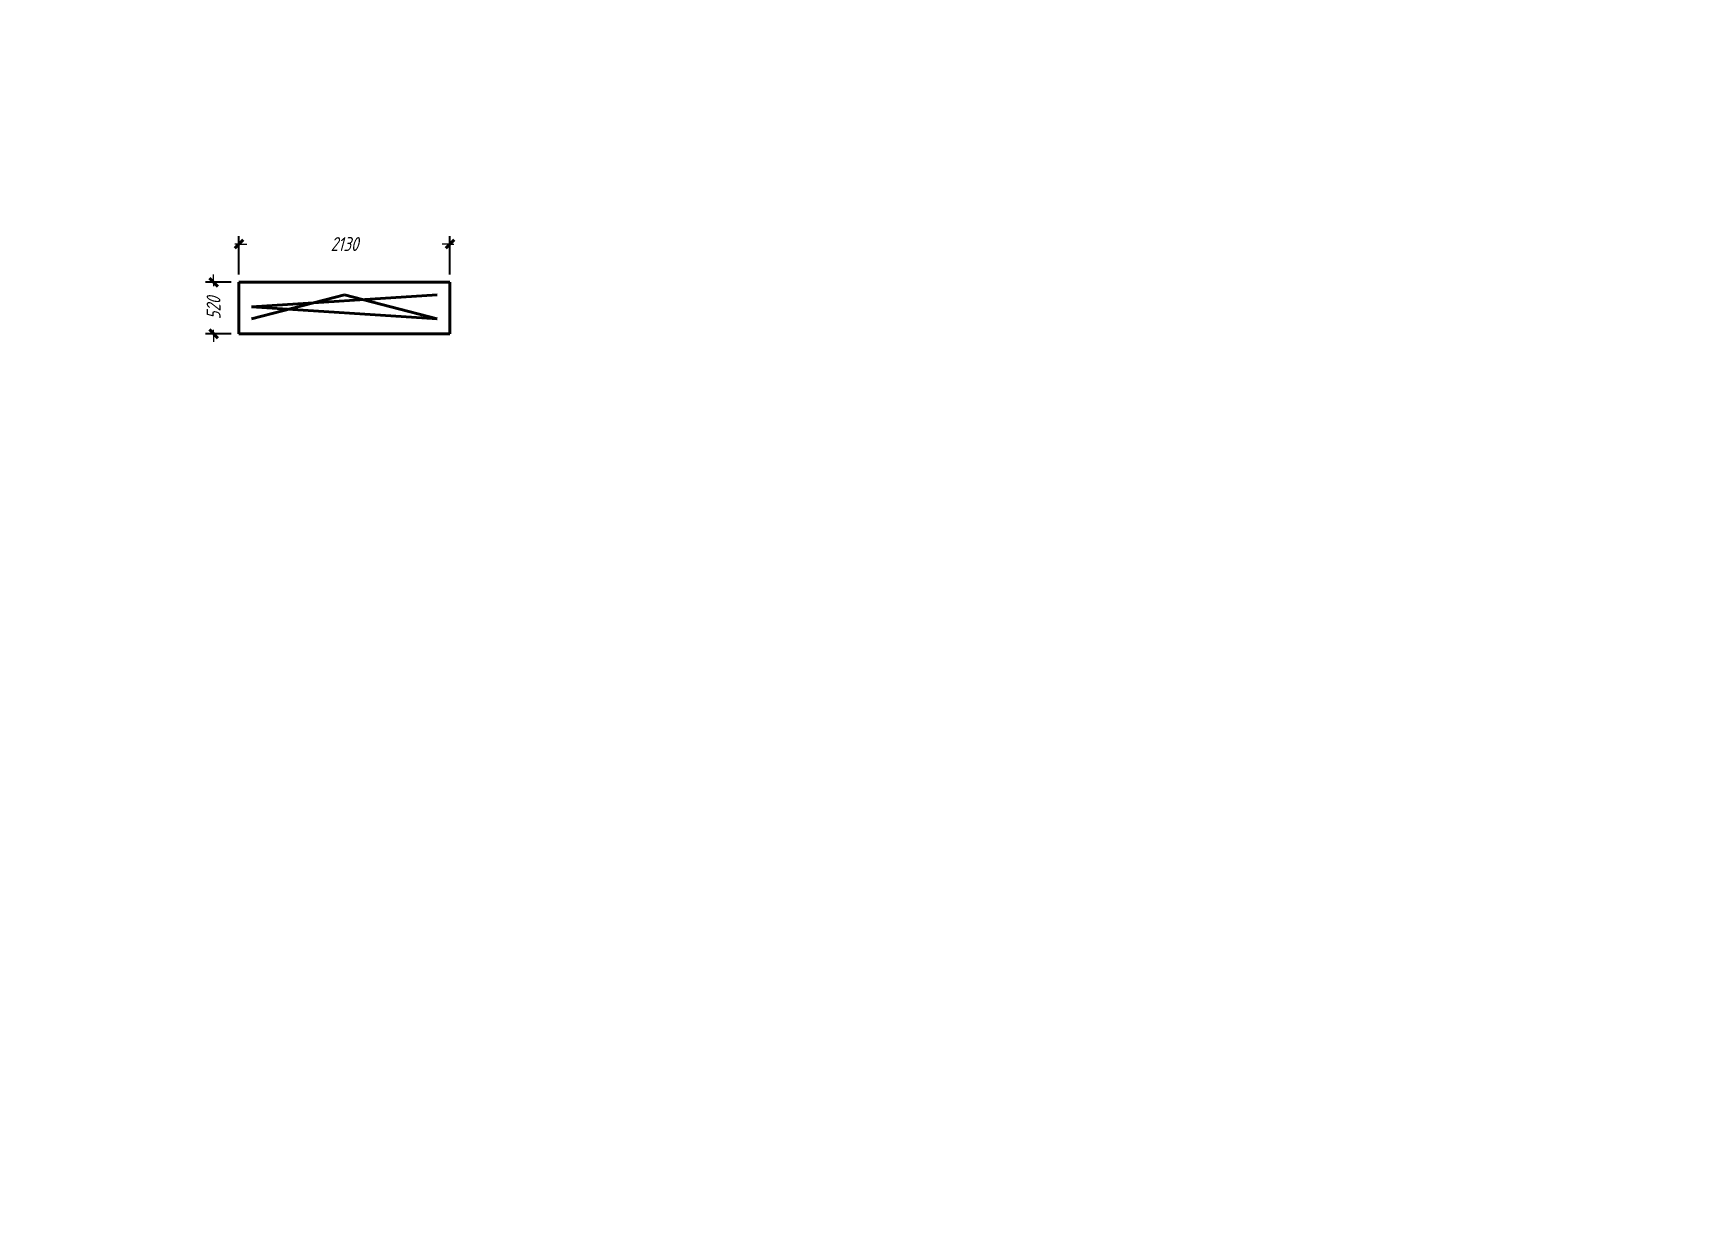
# Model space of a CAD drawing. Header units: millimetres. Extents: x 0 to 4200, y 0 to 297.
# Drawn here: x 3780 to 4200, y 0 to 297 of the extents above; entities that cross this region are included whole.
import ezdxf

# ---------------------------------------------------------------- set-up
doc = ezdxf.new("R2010")
doc.units = ezdxf.units.MM
doc.linetypes.add('K5LT_BASIC', pattern=[0])
doc.linetypes.add('K5LT_THIN', pattern=[0])
doc.layers.add('Системный слой', color=7, linetype='Continuous')
doc.styles.add('KDIMTEXTSTYLE', font='GOST_AU.SHX', dxfattribs={"width": 0.96, "oblique": 15, "height": 5})
doc.dimstyles.new('KDIMSTYLE (0.03)', dxfattribs={"dimtxt": 5, "dimasz": 1, "dimexe": 2, "dimexo": 0, "dimgap": 1, "dimtad": 1, "dimlfac": 40, "dimtxsty": 'KDIMTEXTSTYLE', "dimsah": 1, "dimcen": 0, "dimdle": 1, "dimadec": 0, "dimazin": 0, "dimtfac": 0.667, "dimtmove": 0, "dimatfit": 3, "dimfxl": 0, "dimtvp": 1, "dimtolj": 1, "dimtzin": 0, "dimarcsym": 0})

msp = doc.modelspace()

# ---------------------------------------------------------------- blocks, each defined once
blk = doc.blocks.new('KDIMARROW_03')
at = {"layer": 'Системный слой', "color": 0, "linetype": 'K5LT_BASIC', "lineweight": 40}
blk.add_line((-1.06, -1.06), (1.06, 1.06), dxfattribs=at)
at = {"layer": 'Системный слой', "color": 0, "linetype": 'K5LT_THIN', "lineweight": 18}
for q in [(-1, 0), (2, 0)]:
    blk.add_line((0, 0), q, dxfattribs=at)

# ---------------------------------------------------------------- dimensions: what is measured, and where the dimension line sits
at = {"layer": 'Системный слой', "color": 7}
msp.add_linear_dim(base=(3831.89749, 243.83987), p1=(3885.14749, 234.18754), p2=(3831.89749, 234.18754), location=(3858.52249, 243.83987), dimstyle='KDIMSTYLE (0.03)', override={"dimexo": 2, "dimpost": '\\H3.5;\\W0.965;\\Q15;<>', "dimblk1": 'KDIMARROW_03', "dimblk2": 'KDIMARROW_03', "dimse1": 0, "dimse2": 0, "dimclrt": 7, "dimtolj": 1}, dxfattribs=at).render()
msp.add_linear_dim(base=(3825.49235, 234.18754), p1=(3831.89749, 221.18754), p2=(3831.89749, 234.18754), angle=90, location=(3825.49235, 227.68754), dimstyle='KDIMSTYLE (0.03)', override={"dimexo": 2, "dimpost": '\\H3.5;\\W0.965;\\Q15;<>', "dimblk1": 'KDIMARROW_03', "dimblk2": 'KDIMARROW_03', "dimse1": 0, "dimse2": 0, "dimclrt": 7, "dimtolj": 1}, dxfattribs=at).render()

# ---------------------------------------------------------------- linework, layer by layer
at = {"layer": 'Системный слой', "color": 5, "linetype": 'K5LT_BASIC', "lineweight": 40}
for p, q in [((3885.14749, 234.18754), (3831.89749, 234.18754)), ((3831.89749, 234.18754), (3831.89749, 221.18754)), ((3885.14749, 221.18754), (3885.14749, 234.18754)), ((3835.09749, 227.97504), (3881.94749, 230.98754)), ((3858.52249, 230.98754), (3835.09749, 224.96254)), ((3881.94749, 224.96254), (3835.09749, 227.97504)), ((3881.94749, 224.96254), (3858.52249, 230.98754)), ((3831.89749, 221.18754), (3885.14749, 221.18754))]:
    msp.add_line(p, q, dxfattribs=at)

msp.set_redraw_order([(e.dxf.handle, doc.entitydb.next_handle()) for e in msp.query("TEXT MTEXT ATTDEF DIMENSION ARC_DIMENSION")])  # texts and dimensions are drawn at this point

doc.saveas('drawing.dxf')
